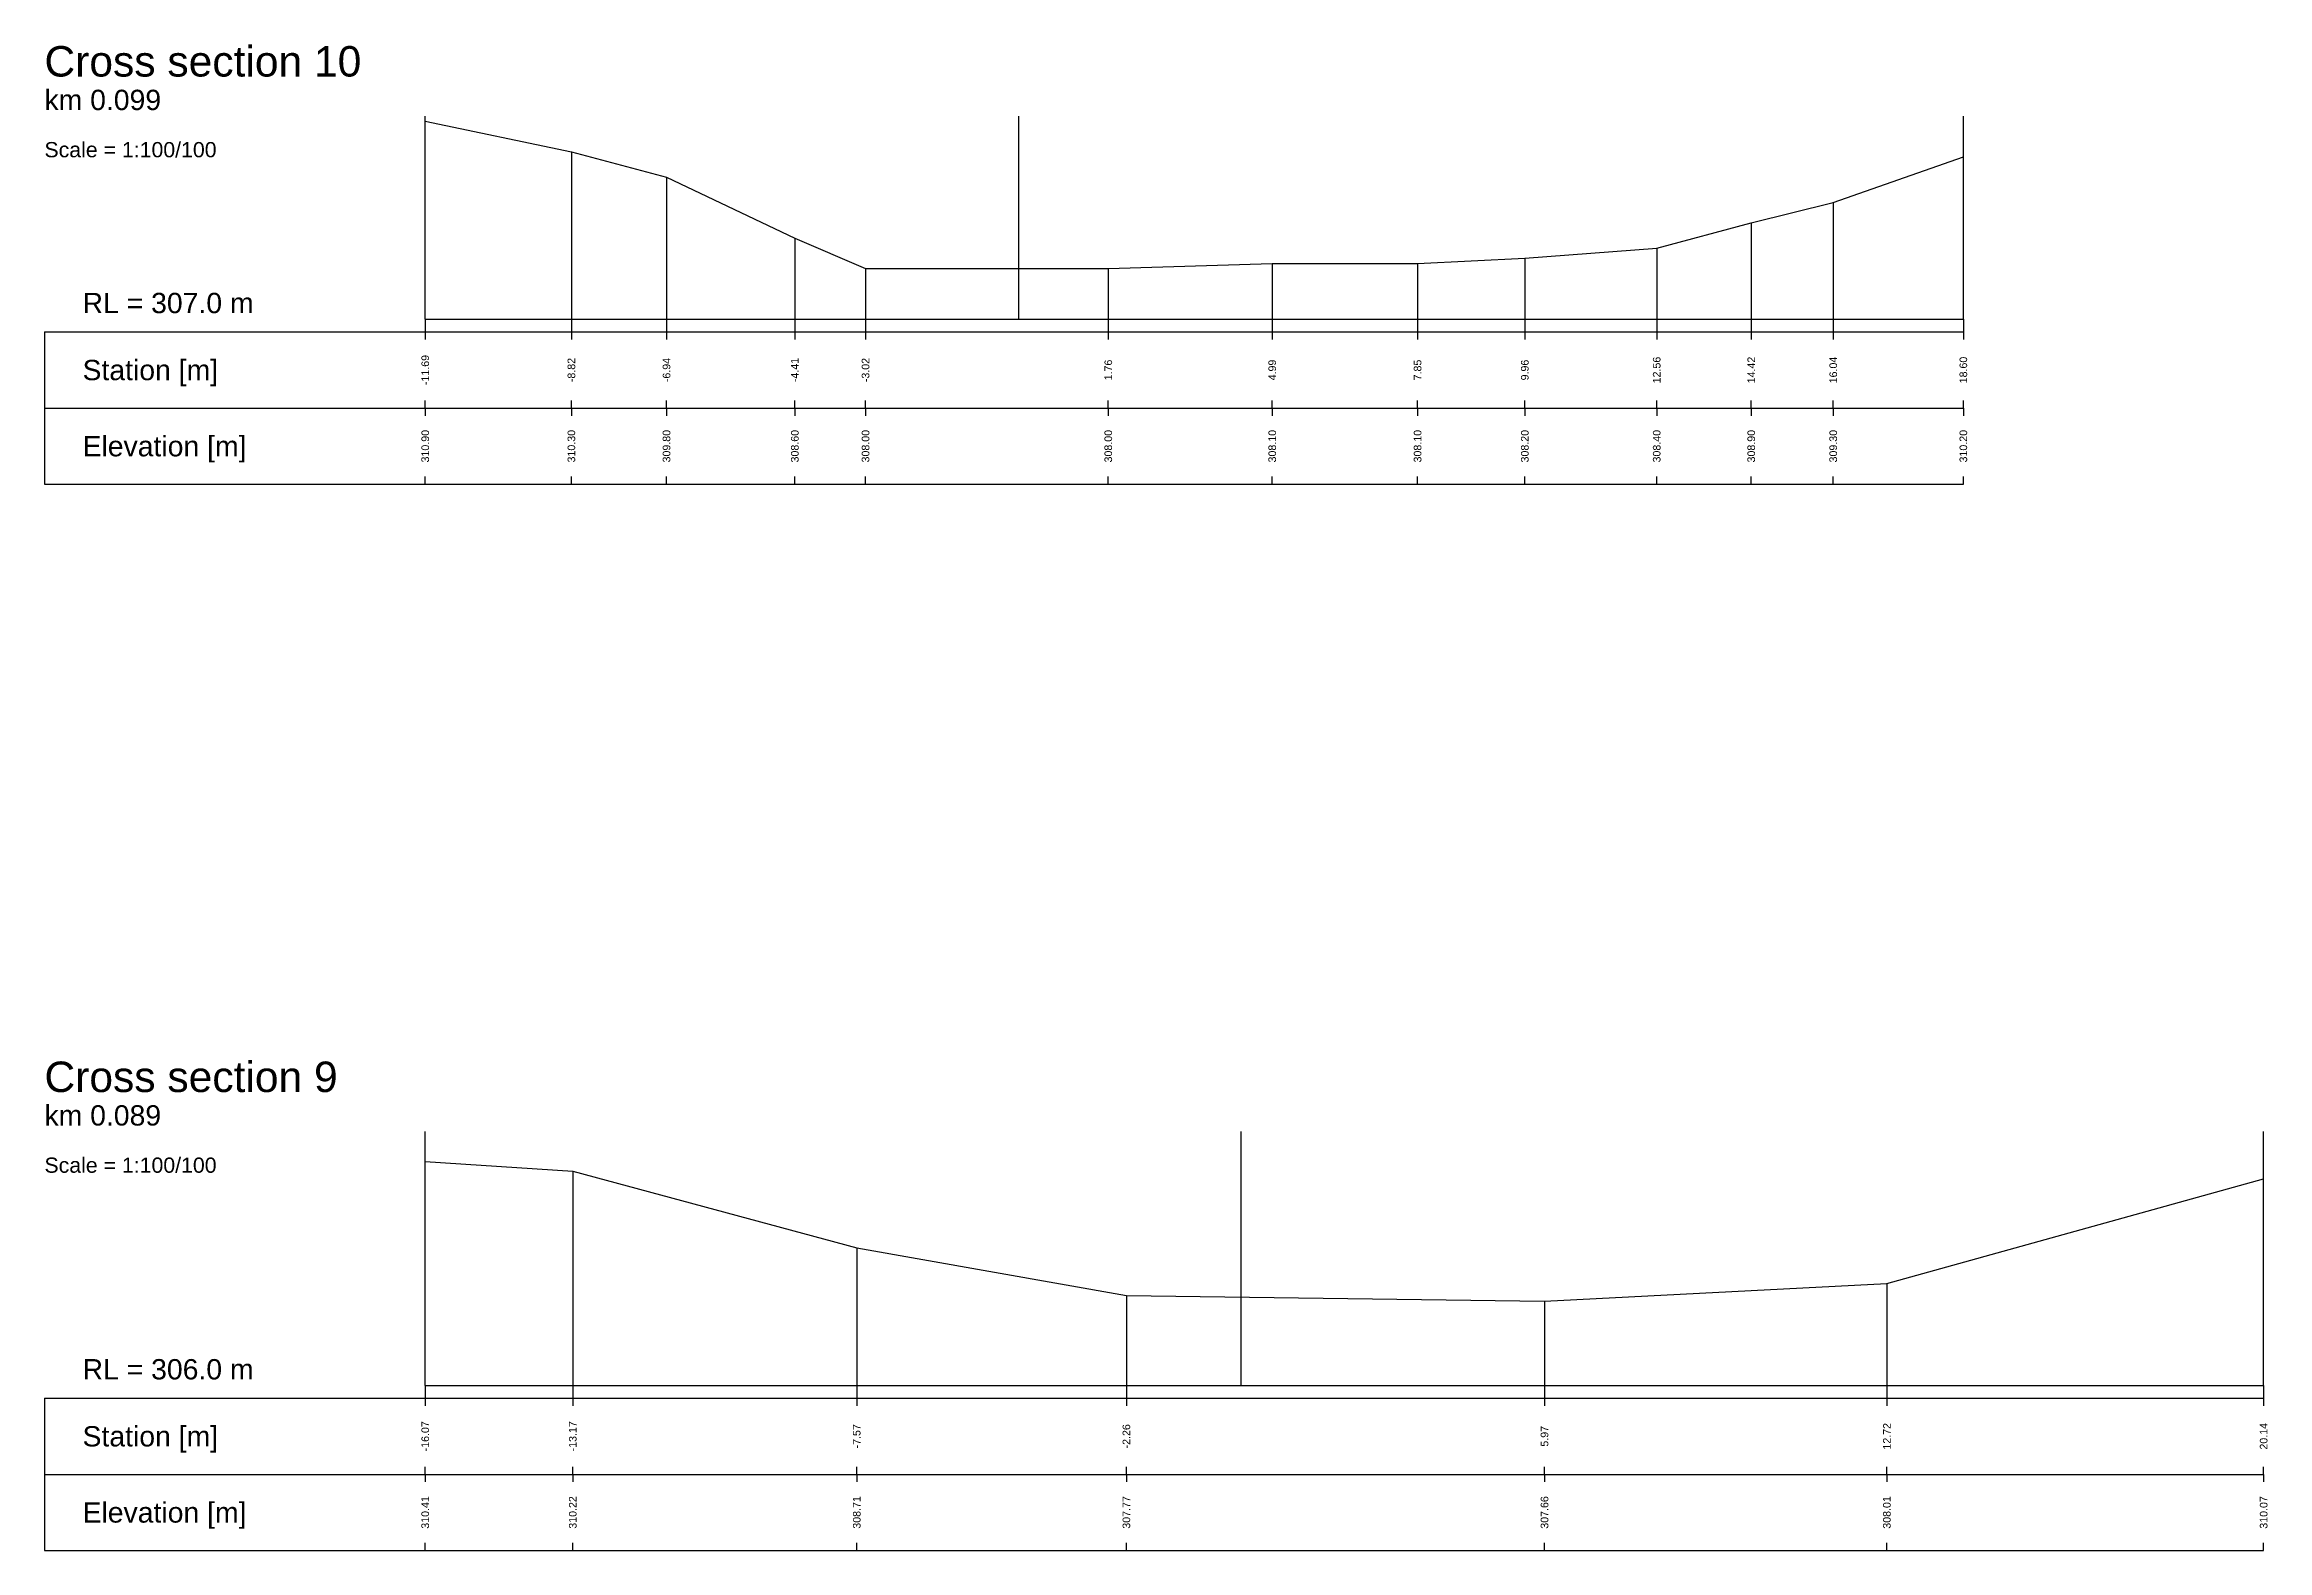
# Model space of a CAD drawing. Header units: millimetres. Extents: x -8 to 40, y -264 to 300.
# Drawn here: x -7.5 to 36.29, y 202.75 to 232.41 of the extents above; entities that cross this region are included whole.
import ezdxf
from ezdxf.enums import TextEntityAlignment as Align

# ---------------------------------------------------------------- set-up
doc = ezdxf.new("R2010")
doc.units = ezdxf.units.MM
doc.styles.get("Standard").update_dxf_attribs({"font": 'arial.ttf'})

msp = doc.modelspace()

# ---------------------------------------------------------------- texts
for s, height, p in [('Cross section 10', 0.6, (-7.5, 231.6)), ('km 0.099', 0.4, (-7.5, 231)), ('Scale = 1:100/100', 0.3, (-7.5, 230.1)), ('RL = 307.0 m', 0.4, (-6.75, 227)), ('Cross section 9', 0.6, (-7.5, 211.6)), ('km 0.089', 0.4, (-7.5, 211)), ('Scale = 1:100/100', 0.3, (-7.5, 210.1)), ('RL = 306.0 m', 0.4, (-6.75, 206))]:
    msp.add_text(s, height=height).set_placement(p, align=Align.BOTTOM_LEFT)
for s, p in [('Station [m]', (-6.75, 226)), ('Elevation [m]', (-6.75, 224.5)), ('Station [m]', (-6.75, 205)), ('Elevation [m]', (-6.75, 203.5))]:
    msp.add_text(s, height=0.4).set_placement(p, align=Align.MIDDLE_LEFT)
for s, p in [('-11.69', (0, 226)), ('-8.82', (2.879, 226)), ('-6.94', (4.753, 226)), ('-4.41', (7.28, 226)), ('-3.02', (8.673, 226)), ('1.76', (13.454, 226)), ('4.99', (16.684, 226)), ('7.85', (19.547, 226)), ('9.96', (21.659, 226)), ('12.56', (24.257, 226)), ('14.42', (26.119, 226)), ('16.04', (27.734, 226)), ('18.60', (30.297, 226)), ('310.90', (0, 224.5)), ('310.30', (2.879, 224.5)), ('309.80', (4.753, 224.5)), ('308.60', (7.28, 224.5)), ('308.00', (8.673, 224.5)), ('308.00', (13.454, 224.5)), ('308.10', (16.684, 224.5)), ('308.10', (19.547, 224.5)), ('308.20', (21.659, 224.5)), ('308.40', (24.257, 224.5)), ('308.90', (26.119, 224.5)), ('309.30', (27.734, 224.5)), ('310.20', (30.297, 224.5)), ('-16.07', (0, 205)), ('-13.17', (2.906, 205)), ('-7.57', (8.5, 205)), ('-2.26', (13.811, 205)), ('5.97', (22.047, 205)), ('12.72', (28.79, 205)), ('20.14', (36.212, 205)), ('310.41', (0, 203.5)), ('310.22', (2.906, 203.5)), ('308.71', (8.5, 203.5)), ('307.77', (13.811, 203.5)), ('307.66', (22.047, 203.5)), ('308.01', (28.79, 203.5)), ('310.07', (36.212, 203.5))]:
    msp.add_text(s, height=0.15, rotation=90).set_placement(p, align=Align.MIDDLE)

# ---------------------------------------------------------------- linework, layer by layer
at = {"layer": 'axis', "color": 1}
for p, q in [((11.695, 227), (11.695, 231)), ((16.073, 206), (16.073, 211))]:
    msp.add_line(p, q, dxfattribs=at)
at = {"layer": 'band'}
for p, q in [((0, 226.75), (0, 226.6)), ((2.879, 226.75), (2.879, 226.6)), ((4.753, 226.75), (4.753, 226.6)), ((7.28, 226.75), (7.28, 226.6)), ((8.673, 226.75), (8.673, 226.6)), ((13.454, 226.75), (13.454, 226.6)), ((16.684, 226.75), (16.684, 226.6)), ((19.547, 226.75), (19.547, 226.6)), ((21.659, 226.75), (21.659, 226.6)), ((24.257, 226.75), (24.257, 226.6)), ((26.119, 226.75), (26.119, 226.6)), ((27.734, 226.75), (27.734, 226.6)), ((30.297, 226.75), (30.297, 226.6)), ((0, 225.25), (0, 225.4)), ((0, 225.25), (0, 225.1)), ((2.879, 225.25), (2.879, 225.4)), ((2.879, 225.25), (2.879, 225.1)), ((4.753, 225.25), (4.753, 225.4)), ((4.753, 225.25), (4.753, 225.1)), ((7.28, 225.25), (7.28, 225.4)), ((7.28, 225.25), (7.28, 225.1)), ((8.673, 225.25), (8.673, 225.4)), ((8.673, 225.25), (8.673, 225.1)), ((13.454, 225.25), (13.454, 225.4)), ((13.454, 225.25), (13.454, 225.1)), ((16.684, 225.25), (16.684, 225.4)), ((16.684, 225.25), (16.684, 225.1)), ((19.547, 225.25), (19.547, 225.4)), ((19.547, 225.25), (19.547, 225.1)), ((21.659, 225.25), (21.659, 225.4)), ((21.659, 225.25), (21.659, 225.1)), ((24.257, 225.25), (24.257, 225.4)), ((24.257, 225.25), (24.257, 225.1)), ((26.119, 225.25), (26.119, 225.4)), ((26.119, 225.25), (26.119, 225.1)), ((27.734, 225.25), (27.734, 225.4)), ((27.734, 225.25), (27.734, 225.1)), ((30.297, 225.25), (30.297, 225.4)), ((30.297, 225.25), (30.297, 225.1)), ((0, 223.75), (0, 223.9)), ((2.879, 223.75), (2.879, 223.9)), ((4.753, 223.75), (4.753, 223.9)), ((7.28, 223.75), (7.28, 223.9)), ((8.673, 223.75), (8.673, 223.9)), ((13.454, 223.75), (13.454, 223.9)), ((16.684, 223.75), (16.684, 223.9)), ((19.547, 223.75), (19.547, 223.9)), ((21.659, 223.75), (21.659, 223.9)), ((24.257, 223.75), (24.257, 223.9)), ((26.119, 223.75), (26.119, 223.9)), ((27.734, 223.75), (27.734, 223.9)), ((30.297, 223.75), (30.297, 223.9)), ((0, 205.75), (0, 205.6)), ((2.906, 205.75), (2.906, 205.6)), ((8.5, 205.75), (8.5, 205.6)), ((13.811, 205.75), (13.811, 205.6)), ((22.047, 205.75), (22.047, 205.6)), ((28.79, 205.75), (28.79, 205.6)), ((36.212, 205.75), (36.212, 205.6)), ((0, 204.25), (0, 204.4)), ((0, 204.25), (0, 204.1)), ((2.906, 204.25), (2.906, 204.4)), ((2.906, 204.25), (2.906, 204.1)), ((8.5, 204.25), (8.5, 204.4)), ((8.5, 204.25), (8.5, 204.1)), ((13.811, 204.25), (13.811, 204.4)), ((13.811, 204.25), (13.811, 204.1)), ((22.047, 204.25), (22.047, 204.4)), ((22.047, 204.25), (22.047, 204.1)), ((28.79, 204.25), (28.79, 204.4)), ((28.79, 204.25), (28.79, 204.1)), ((36.212, 204.25), (36.212, 204.4)), ((36.212, 204.25), (36.212, 204.1)), ((0, 202.75), (0, 202.9)), ((2.906, 202.75), (2.906, 202.9)), ((8.5, 202.75), (8.5, 202.9)), ((13.811, 202.75), (13.811, 202.9)), ((22.047, 202.75), (22.047, 202.9)), ((28.79, 202.75), (28.79, 202.9)), ((36.212, 202.75), (36.212, 202.9))]:
    msp.add_line(p, q, dxfattribs=at)
at = {"layer": 'frame'}
for p, q in [((0, 227), (0, 231)), ((30.297, 227), (30.297, 231)), ((0, 227), (30.297, 227)), ((-7.5, 226.75), (30.297, 226.75)), ((-7.5, 226.75), (-7.5, 225.25)), ((-7.5, 225.25), (30.297, 225.25)), ((-7.5, 225.25), (-7.5, 223.75)), ((-7.5, 223.75), (30.297, 223.75)), ((0, 206), (0, 211)), ((36.212, 206), (36.212, 211)), ((0, 206), (36.212, 206)), ((-7.5, 205.75), (36.212, 205.75)), ((-7.5, 205.75), (-7.5, 204.25)), ((-7.5, 204.25), (36.212, 204.25)), ((-7.5, 204.25), (-7.5, 202.75)), ((-7.5, 202.75), (36.212, 202.75))]:
    msp.add_line(p, q, dxfattribs=at)
at = {"layer": 'marker', "color": 253}
for p, q in [((2.879, 230.3), (2.879, 227)), ((4.753, 229.8), (4.753, 227)), ((27.734, 229.3), (27.734, 227)), ((7.28, 228.6), (7.28, 227)), ((26.119, 228.9), (26.119, 227)), ((21.659, 228.2), (21.659, 227)), ((24.257, 228.4), (24.257, 227)), ((8.673, 228), (8.673, 227)), ((13.454, 228), (13.454, 227)), ((16.684, 228.1), (16.684, 227)), ((19.547, 228.1), (19.547, 227)), ((0, 227), (0, 226.75)), ((2.879, 227), (2.879, 226.75)), ((4.753, 227), (4.753, 226.75)), ((7.28, 227), (7.28, 226.75)), ((8.673, 227), (8.673, 226.75)), ((13.454, 227), (13.454, 226.75)), ((16.684, 227), (16.684, 226.75)), ((19.547, 227), (19.547, 226.75)), ((21.659, 227), (21.659, 226.75)), ((24.257, 227), (24.257, 226.75)), ((26.119, 227), (26.119, 226.75)), ((27.734, 227), (27.734, 226.75)), ((30.297, 227), (30.297, 226.75)), ((2.906, 210.22), (2.906, 206)), ((8.5, 208.71), (8.5, 206)), ((28.79, 208.01), (28.79, 206)), ((13.811, 207.77), (13.811, 206)), ((22.047, 207.66), (22.047, 206)), ((0, 206), (0, 205.75)), ((2.906, 206), (2.906, 205.75)), ((8.5, 206), (8.5, 205.75)), ((13.811, 206), (13.811, 205.75)), ((22.047, 206), (22.047, 205.75)), ((28.79, 206), (28.79, 205.75)), ((36.212, 206), (36.212, 205.75))]:
    msp.add_line(p, q, dxfattribs=at)
at = {"layer": 'profile'}
for points in [[(0, 230.9), (2.879, 230.3), (4.753, 229.8), (7.28, 228.6), (8.673, 228), (13.454, 228), (16.684, 228.1), (19.547, 228.1), (21.659, 228.2), (24.257, 228.4), (26.119, 228.9), (27.734, 229.3), (30.297, 230.2)], [(0, 210.41), (2.906, 210.22), (8.5, 208.71), (13.811, 207.77), (22.047, 207.66), (28.79, 208.01), (36.212, 210.07)]]:
    msp.add_lwpolyline(points, dxfattribs=at)

msp.set_redraw_order([(e.dxf.handle, doc.entitydb.next_handle()) for e in msp.query("TEXT MTEXT ATTDEF DIMENSION ARC_DIMENSION")])  # texts and dimensions are drawn at this point

doc.saveas('drawing.dxf')
